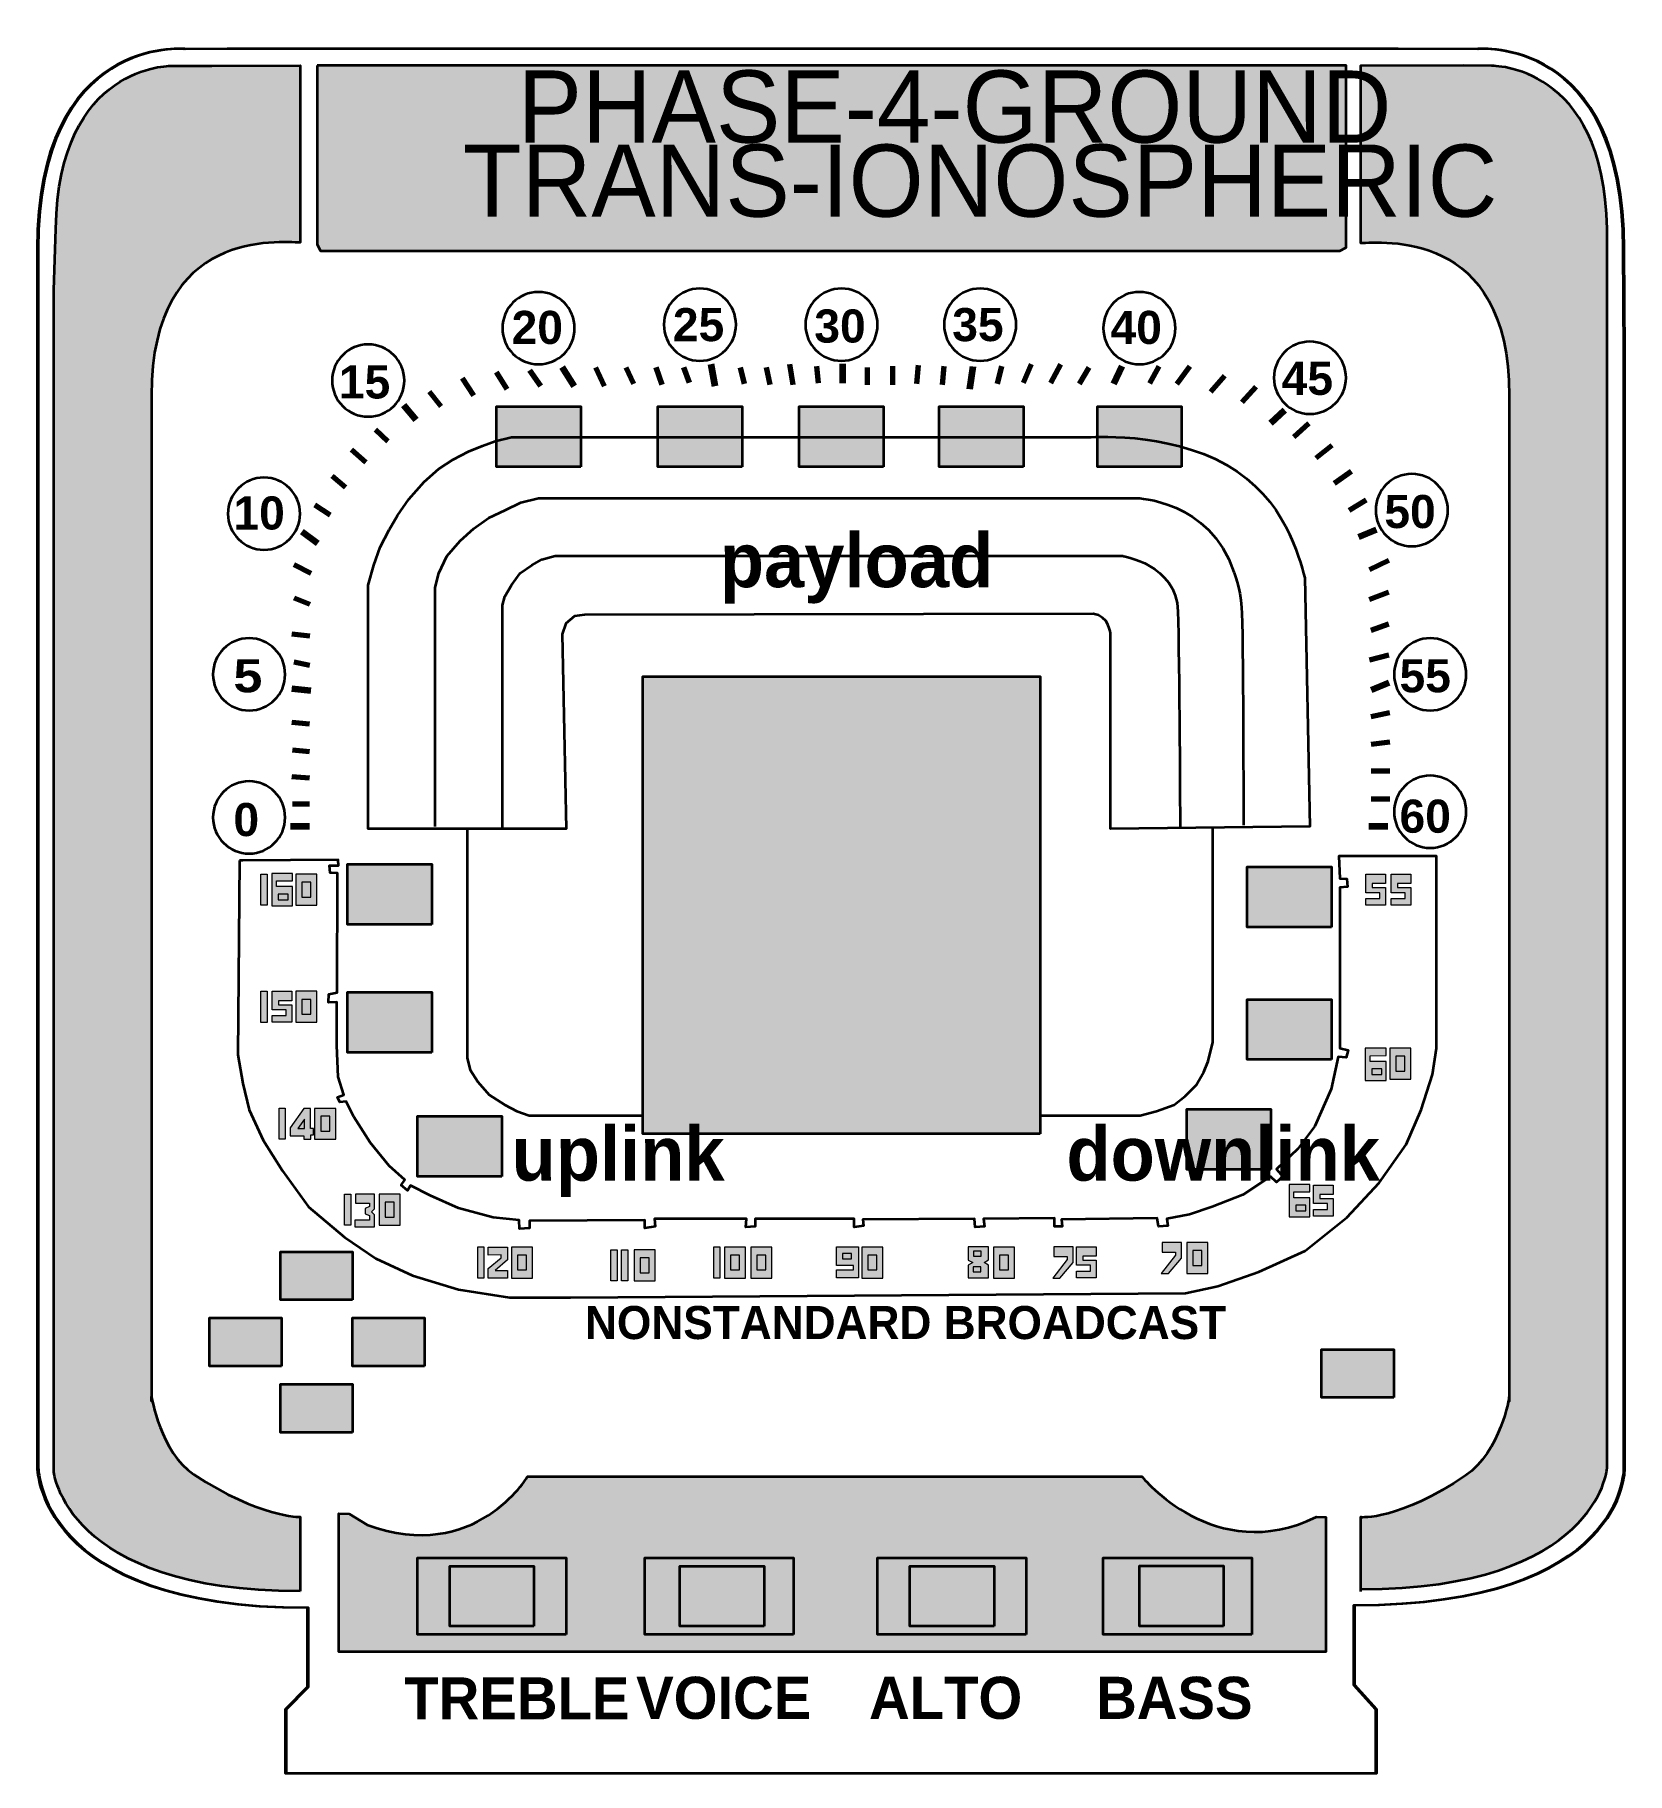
# Model space of a CAD drawing. Header units: inches. Extents: x 4.6 to 17.8, y -20.8 to -6.4.
import ezdxf

# ---------------------------------------------------------------- set-up
doc = ezdxf.new("R2010")
doc.units = ezdxf.units.IN
doc.header["$MEASUREMENT"] = 0
for name, color, linetype in [('Decorations', 7, 'Continuous'), ('Gold Things', 7, 'Continuous'), ('Parts Outlines', 7, 'Continuous'), ('Text', 7, 'Continuous')]:
    doc.layers.add(name, color=color, linetype=linetype)

msp = doc.modelspace()

# ---------------------------------------------------------------- texts
at = {"layer": 'Decorations', "color": 250, "attachment_point": 7}
for s, insert, char_height in [('\\fArial Rounded MT|b1|i0|c0|p34;\\W1;20', (8.519, -8.925), 0.27474), ('\\fArial Rounded MT|b1|i0|c0|p34;\\W1;25', (9.859, -8.902), 0.27474), ('\\fArial Rounded MT|b1|i0|c0|p34;\\W1;30', (11.034, -8.914), 0.27474), ('\\fArial Rounded MT|b1|i0|c0|p34;\\W1;35', (12.18, -8.902), 0.27474), ('\\fArial Rounded MT|b1|i0|c0|p34;\\W1;40', (13.495, -8.925), 0.27474), ('\\fArial Rounded MT|b1|i0|c0|p34;\\W1;45', (14.917, -9.348), 0.27474), ('\\fArial Rounded MT|b1|i0|c0|p34;\\W1;15', (7.084, -9.378), 0.27474), ('\\fArial Rounded MT|b1|i0|c0|p34;\\W1;10', (6.208, -10.466), 0.27474), ('\\fArial Rounded MT|b1|i0|c0|p34;\\W1;50', (15.77, -10.454), 0.27474), ('\\fSinhala MN|b1|i0|c0|p34;\\W1;payload', (10.249, -11.077), 0.44958), ('\\fArial Rounded MT|b1|i0|c0|p34;\\W1.12755;5', (6.208, -11.818), 0.27474), ('\\fArial Rounded MT|b1|i0|c0|p34;\\W1;55   ', (15.896, -11.818), 0.27474), ('\\fArial Rounded MT|b1|i0|c0|p34;\\W1;60', (15.896, -12.984), 0.27474), ('\\fArial Rounded MT|b1|i0|c0|p34;\\W1;0', (6.208, -13.012), 0.27474), ('\\fSinhala MN|b1|i0|c0|p34;\\W1;uplink                 downlink', (8.519, -16.005), 0.44958)]:
    msp.add_mtext(s, dxfattribs=dict(at, insert=insert, char_height=char_height))
at = {"layer": 'Text', "color": 250, "attachment_point": 7}
for s, insert, char_height in [('\\fSinhala MN|b0|i0|c0|p34;\\W1;PHASE-4-GROUND', (8.569, -7.258), 0.59944), ('\\fSinhala MN|b0|i0|c0|p34;\\W1;TRANS-IONOSPHERIC', (8.113, -7.873), 0.59944), ('\\fSinhala MN|b1|i0|c0|p34;\\W1;NONSTANDARD BROADCAST', (9.129, -17.189), 0.27474), ('\\fSinhala MN|b1|i0|c0|p34;\\W1;TREBLE', (7.628, -20.344), 0.34967), ('\\fSinhala MN|b1|i0|c0|p34;\\W1;VOICE', (9.554, -20.344), 0.34967), ('\\fSinhala MN|b1|i0|c0|p34;\\W1;ALTO', (11.489, -20.344), 0.34967), ('\\fSinhala MN|b1|i0|c0|p34;\\W1;BASS', (13.376, -20.344), 0.34967)]:
    msp.add_mtext(s, dxfattribs=dict(at, insert=insert, char_height=char_height))

# ---------------------------------------------------------------- hatches: boundary and pattern name
at = {"layer": 'Decorations'}
h = msp.add_hatch(color=250, dxfattribs=at)
h.dxf.hatch_style = 2
h.paths.add_polyline_path([(6.436, -13.323), (6.487, -13.323), (6.487, -13.582), (6.436, -13.582)])
h = msp.add_hatch(color=250, dxfattribs=at)
h.dxf.hatch_style = 2
h.paths.add_polyline_path([(6.527, -13.319), (6.527, -13.586), (6.699, -13.586), (6.699, -13.428), (6.565, -13.428), (6.565, -13.381), (6.699, -13.379), (6.699, -13.319)])
h = msp.add_hatch(color=250, dxfattribs=at)
h.dxf.hatch_style = 2
h.paths.add_polyline_path([(6.726, -13.324), (6.726, -13.581), (6.9, -13.581), (6.9, -13.324)])
h = msp.add_hatch(color=250, dxfattribs=at)
h.dxf.hatch_style = 2
h.paths.add_polyline_path([(15.617, -13.582), (15.617, -13.526), (15.733, -13.526), (15.733, -13.478), (15.617, -13.478), (15.617, -13.325), (15.769, -13.325), (15.78, -13.325), (15.78, -13.403), (15.668, -13.403), (15.668, -13.436), (15.78, -13.436), (15.78, -13.582)])
h = msp.add_hatch(color=250, dxfattribs=at)
h.dxf.hatch_style = 2
h.paths.add_polyline_path([(15.828, -13.582), (15.828, -13.526), (15.944, -13.526), (15.944, -13.478), (15.828, -13.478), (15.828, -13.325), (15.98, -13.325), (15.991, -13.325), (15.991, -13.403), (15.879, -13.403), (15.879, -13.436), (15.991, -13.436), (15.991, -13.582)])
h = msp.add_hatch(color=250, dxfattribs=at)
h.dxf.hatch_style = 2
h.paths.add_polyline_path([(6.436, -14.296), (6.487, -14.296), (6.487, -14.555), (6.436, -14.555)])
h = msp.add_hatch(color=250, dxfattribs=at)
h.dxf.hatch_style = 2
h.paths.add_polyline_path([(6.531, -14.554), (6.531, -14.498), (6.647, -14.498), (6.647, -14.45), (6.531, -14.45), (6.531, -14.297), (6.683, -14.297), (6.694, -14.297), (6.694, -14.375), (6.582, -14.375), (6.582, -14.409), (6.694, -14.409), (6.694, -14.554)])
h = msp.add_hatch(color=250, dxfattribs=at)
h.dxf.hatch_style = 2
h.paths.add_polyline_path([(6.726, -14.297), (6.726, -14.554), (6.9, -14.554), (6.9, -14.297)])
h = msp.add_hatch(color=250, dxfattribs=at)
h.dxf.hatch_style = 2
h.paths.add_polyline_path([(15.612, -14.77), (15.612, -15.038), (15.784, -15.038), (15.784, -14.88), (15.651, -14.88), (15.651, -14.832), (15.784, -14.831), (15.784, -14.77)])
h = msp.add_hatch(color=250, dxfattribs=at)
h.dxf.hatch_style = 2
h.paths.add_polyline_path([(15.816, -14.77), (15.816, -15.028), (15.991, -15.028), (15.991, -14.77)])
h = msp.add_hatch(color=250, dxfattribs=at)
h.dxf.hatch_style = 2
h.paths.add_polyline_path([(6.587, -15.268), (6.638, -15.268), (6.638, -15.526), (6.587, -15.526)])
h = msp.add_hatch(color=250, dxfattribs=at)
h.dxf.hatch_style = 2
h.paths.add_polyline_path([(6.794, -15.269), (6.679, -15.432), (6.679, -15.496), (6.794, -15.496), (6.794, -15.526), (6.851, -15.526), (6.851, -15.488), (6.873, -15.488), (6.873, -15.435), (6.848, -15.435), (6.848, -15.269)])
h = msp.add_hatch(color=250, dxfattribs=at)
h.dxf.hatch_style = 2
h.paths.add_polyline_path([(6.883, -15.269), (6.883, -15.526), (7.058, -15.526), (7.058, -15.269)])
h = msp.add_hatch(color=250, dxfattribs=at)
h.dxf.hatch_style = 2
h.paths.add_polyline_path([(7.132, -15.981), (7.183, -15.981), (7.183, -16.24), (7.132, -16.24)])
h = msp.add_hatch(color=250, dxfattribs=at)
h.dxf.hatch_style = 2
h.paths.add_polyline_path([(7.38, -15.982), (7.223, -15.982), (7.223, -16.056), (7.338, -16.056), (7.338, -16.084), (7.302, -16.1), (7.302, -16.146), (7.338, -16.159), (7.338, -16.197), (7.217, -16.197), (7.217, -16.254), (7.38, -16.254), (7.38, -16.153), (7.355, -16.128), (7.379, -16.104)])
h = msp.add_hatch(color=250, dxfattribs=at)
h.dxf.hatch_style = 2
h.paths.add_polyline_path([(7.419, -15.982), (7.419, -16.24), (7.594, -16.24), (7.594, -15.982)])
h = msp.add_hatch(color=250, dxfattribs=at)
h.dxf.hatch_style = 2
h.paths.add_polyline_path([(14.98, -15.901), (14.98, -16.169), (15.152, -16.169), (15.152, -16.011), (15.018, -16.011), (15.018, -15.963), (15.152, -15.962), (15.152, -15.901)])
h = msp.add_hatch(color=250, dxfattribs=at)
h.dxf.hatch_style = 2
h.paths.add_polyline_path([(15.181, -16.164), (15.181, -16.108), (15.297, -16.108), (15.297, -16.059), (15.181, -16.059), (15.181, -15.907), (15.333, -15.907), (15.344, -15.907), (15.344, -15.985), (15.233, -15.985), (15.233, -16.018), (15.344, -16.018), (15.344, -16.164)])
h = msp.add_hatch(color=250, dxfattribs=at)
h.dxf.hatch_style = 2
h.paths.add_polyline_path([(8.238, -16.42), (8.289, -16.42), (8.289, -16.679), (8.238, -16.679)])
h = msp.add_hatch(color=250, dxfattribs=at)
h.dxf.hatch_style = 2
h.paths.add_polyline_path([(8.324, -16.421), (8.486, -16.421), (8.486, -16.527), (8.383, -16.615), (8.486, -16.615), (8.486, -16.678), (8.324, -16.678), (8.324, -16.6), (8.433, -16.511), (8.433, -16.486), (8.324, -16.487)])
h = msp.add_hatch(color=250, dxfattribs=at)
h.dxf.hatch_style = 2
h.paths.add_polyline_path([(8.519, -16.421), (8.519, -16.678), (8.694, -16.678), (8.694, -16.421)])
h = msp.add_hatch(color=250, dxfattribs=at)
h.dxf.hatch_style = 2
h.paths.add_polyline_path([(9.344, -16.444), (9.396, -16.444), (9.396, -16.702), (9.344, -16.702)])
h = msp.add_hatch(color=250, dxfattribs=at)
h.dxf.hatch_style = 2
h.paths.add_polyline_path([(9.432, -16.444), (9.484, -16.444), (9.484, -16.702), (9.432, -16.702)])
h = msp.add_hatch(color=250, dxfattribs=at)
h.dxf.hatch_style = 2
h.paths.add_polyline_path([(9.538, -16.444), (9.538, -16.702), (9.712, -16.702), (9.712, -16.444)])
h = msp.add_hatch(color=250, dxfattribs=at)
h.dxf.hatch_style = 2
h.paths.add_polyline_path([(10.198, -16.42), (10.249, -16.42), (10.249, -16.679), (10.198, -16.679)])
h = msp.add_hatch(color=250, dxfattribs=at)
h.dxf.hatch_style = 2
h.paths.add_polyline_path([(10.288, -16.421), (10.288, -16.678), (10.463, -16.678), (10.463, -16.421)])
h = msp.add_hatch(color=250, dxfattribs=at)
h.dxf.hatch_style = 2
h.paths.add_polyline_path([(10.506, -16.421), (10.506, -16.678), (10.681, -16.678), (10.681, -16.421)])
h = msp.add_hatch(color=250, dxfattribs=at)
h.dxf.hatch_style = 2
h.paths.add_polyline_path([(11.218, -16.419), (11.401, -16.419), (11.401, -16.677), (11.218, -16.677), (11.218, -16.609), (11.359, -16.609), (11.359, -16.575), (11.218, -16.575)])
h = msp.add_hatch(color=250, dxfattribs=at)
h.dxf.hatch_style = 2
h.paths.add_polyline_path([(11.429, -16.421), (11.429, -16.678), (11.604, -16.678), (11.604, -16.421)])
h = msp.add_hatch(color=250, dxfattribs=at)
h.dxf.hatch_style = 2
h.paths.add_polyline_path([(12.311, -16.419), (12.311, -16.53), (12.351, -16.548), (12.311, -16.572), (12.311, -16.677), (12.482, -16.677), (12.482, -16.57), (12.444, -16.548), (12.482, -16.527), (12.48, -16.419)])
h = msp.add_hatch(color=250, dxfattribs=at)
h.dxf.hatch_style = 2
h.paths.add_polyline_path([(12.523, -16.421), (12.523, -16.678), (12.698, -16.678), (12.698, -16.421)])
h = msp.add_hatch(color=250, dxfattribs=at)
h.dxf.hatch_style = 2
h.paths.add_polyline_path([(13.023, -16.419), (13.023, -16.5), (13.134, -16.5), (13.134, -16.524), (13.015, -16.678), (13.075, -16.678), (13.184, -16.549), (13.184, -16.419)])
h = msp.add_hatch(color=250, dxfattribs=at)
h.dxf.hatch_style = 2
h.paths.add_polyline_path([(13.213, -16.677), (13.213, -16.621), (13.329, -16.621), (13.329, -16.572), (13.213, -16.572), (13.213, -16.419), (13.365, -16.419), (13.376, -16.419), (13.376, -16.497), (13.264, -16.497), (13.264, -16.531), (13.376, -16.531), (13.376, -16.677)])
h = msp.add_hatch(color=250, dxfattribs=at)
h.dxf.hatch_style = 2
h.paths.add_polyline_path([(13.924, -16.383), (13.924, -16.464), (14.035, -16.464), (14.035, -16.487), (13.916, -16.641), (13.976, -16.641), (14.085, -16.512), (14.085, -16.383)])
h = msp.add_hatch(color=250, dxfattribs=at)
h.dxf.hatch_style = 2
h.paths.add_polyline_path([(14.128, -16.383), (14.128, -16.64), (14.303, -16.64), (14.303, -16.383)])
at = {"layer": 'Gold Things'}
h = msp.add_hatch(color=2, dxfattribs=at)
h.dxf.hatch_style = 2
edge = h.paths.add_edge_path()
edge.add_spline(control_points=[(6.762, -19.279), (6.762, -19.279), (6.762, -18.662), (6.762, -18.662), (6.762, -18.662), (6.423, -18.668), (5.879, -18.309), (5.603, -18.127), (5.527, -17.662), (5.527, -17.662), (5.527, -17.662), (5.527, -17.7), (5.527, -17.7), (5.527, -17.7), (5.527, -17.7), (5.527, -9.348), (5.527, -7.949), (6.599, -8.079), (6.762, -8.079), (6.762, -8.079), (6.762, -6.609), (6.762, -6.609), (6.762, -6.609), (6.028, -6.612), (6.028, -6.612), (6.028, -6.612), (5.692, -6.612), (5.692, -6.612), (5.692, -6.612), (4.754, -6.593), (4.733, -7.964), (4.733, -7.964), (4.715, -8.475), (4.715, -8.475), (4.715, -8.475), (4.715, -18.089), (4.715, -18.089), (4.715, -18.089), (4.715, -18.28), (4.715, -18.28), (4.715, -18.28), (4.802, -19.279), (6.762, -19.279)], knot_values=[0, 0, 0, 0, 0.035278, 0.035278, 0.035278, 0.070556, 0.070556, 0.070556, 0.105833, 0.105833, 0.105833, 0.141111, 0.141111, 0.141111, 0.176389, 0.176389, 0.176389, 0.211667, 0.211667, 0.211667, 0.246944, 0.246944, 0.246944, 0.282222, 0.282222, 0.282222, 0.3175, 0.3175, 0.3175, 0.352778, 0.352778, 0.352778, 0.388056, 0.388056, 0.388056, 0.423333, 0.423333, 0.423333, 0.458611, 0.458611, 0.458611, 0.493889, 0.493889, 0.493889, 0.493889], degree=3, periodic=0)
edge.add_line((6.762, -19.279), (6.762, -19.279))
h = msp.add_hatch(color=2, dxfattribs=at)
h.dxf.hatch_style = 2
h.paths.add_polyline_path([(6.903, -6.609), (6.903, -8.096), (6.932, -8.149), (6.967, -8.149), (15.399, -8.149), (15.452, -8.12), (15.452, -8.049), (15.452, -6.609)])
h = msp.add_hatch(color=2, dxfattribs=at)
h.dxf.hatch_style = 2
edge = h.paths.add_edge_path()
edge.add_spline(control_points=[(15.573, -19.262), (17.533, -19.262), (17.62, -18.263), (17.62, -18.263), (17.62, -18.263), (17.62, -18.133), (17.62, -18.133), (17.62, -18.133), (17.62, -8.85), (17.62, -8.85), (17.62, -8.85), (17.62, -7.964), (17.62, -7.964), (17.599, -6.593), (16.66, -6.612), (16.66, -6.612), (16.66, -6.612), (16.431, -6.609), (16.431, -6.609), (16.431, -6.609), (15.573, -6.612), (15.573, -6.612), (15.573, -6.612), (15.573, -8.082), (15.573, -8.082), (15.736, -8.082), (16.808, -7.952), (16.808, -9.351), (16.808, -17.703), (16.808, -17.703), (16.808, -17.703), (16.808, -17.703), (16.808, -17.665), (16.808, -17.665), (16.808, -17.665), (16.736, -18.12), (16.445, -18.318), (15.894, -18.694), (15.573, -18.665), (15.573, -18.665), (15.573, -18.665), (15.573, -19.282), (15.573, -19.282)], knot_values=[0, 0, 0, 0, 0.035278, 0.035278, 0.035278, 0.070556, 0.070556, 0.070556, 0.105833, 0.105833, 0.105833, 0.141111, 0.141111, 0.141111, 0.176389, 0.176389, 0.176389, 0.211667, 0.211667, 0.211667, 0.246944, 0.246944, 0.246944, 0.282222, 0.282222, 0.282222, 0.3175, 0.3175, 0.3175, 0.352778, 0.352778, 0.352778, 0.388056, 0.388056, 0.388056, 0.423333, 0.423333, 0.423333, 0.458611, 0.458611, 0.458611, 0.493889, 0.493889, 0.493889, 0.493889], degree=3, periodic=0)
edge.add_line((15.573, -19.282), (15.573, -19.262))
h = msp.add_hatch(color=2, dxfattribs=at)
edge = h.paths.add_edge_path()
edge.add_spline(control_points=[(7.17, -18.635), (7.17, -18.635), (7.084, -18.633), (7.084, -18.633), (7.084, -18.633), (7.084, -18.828), (7.084, -18.828), (7.084, -18.828), (7.084, -19.782), (7.084, -19.782), (7.084, -19.782), (15.284, -19.782), (15.284, -19.782), (15.284, -19.782), (15.284, -19.041), (15.284, -19.041), (15.284, -19.041), (15.284, -18.865), (15.284, -18.865), (15.284, -18.865), (15.284, -18.664), (15.284, -18.664), (15.284, -18.664), (15.205, -18.662), (15.205, -18.662), (14.358, -19.076), (13.756, -18.327), (13.756, -18.327), (13.756, -18.327), (8.652, -18.327), (8.652, -18.327), (8.652, -18.327), (8.22, -19.056), (7.32, -18.727), (7.32, -18.727), (7.17, -18.635), (7.17, -18.635)], knot_values=[0, 0, 0, 0, 1, 1, 1, 2, 2, 2, 3, 3, 3, 4, 4, 4, 5, 5, 5, 6, 6, 6, 7, 7, 7, 8, 8, 8, 9, 9, 9, 10, 10, 10, 11, 11, 11, 12, 12, 12, 12], degree=3, periodic=1)
at = {"layer": 'Parts Outlines'}
h = msp.add_hatch(color=1, dxfattribs=at)
h.dxf.hatch_style = 2
h.paths.add_polyline_path([(9.094, -9.942), (8.394, -9.942), (8.394, -9.442), (9.094, -9.442)])
h = msp.add_hatch(color=1, dxfattribs=at)
h.dxf.hatch_style = 2
h.paths.add_polyline_path([(10.434, -9.942), (9.734, -9.942), (9.734, -9.442), (10.434, -9.442)])
h = msp.add_hatch(color=1, dxfattribs=at)
h.dxf.hatch_style = 2
h.paths.add_polyline_path([(11.609, -9.942), (10.909, -9.942), (10.909, -9.442), (11.609, -9.442)])
h = msp.add_hatch(color=1, dxfattribs=at)
h.dxf.hatch_style = 2
h.paths.add_polyline_path([(12.772, -9.942), (12.072, -9.942), (12.072, -9.442), (12.772, -9.442)])
h = msp.add_hatch(color=1, dxfattribs=at)
h.dxf.hatch_style = 2
h.paths.add_polyline_path([(14.086, -9.942), (13.386, -9.942), (13.386, -9.442), (14.086, -9.442)])
h = msp.add_hatch(color=253, dxfattribs=at)
h.dxf.hatch_style = 2
h.paths.add_polyline_path([(12.91, -15.482), (9.61, -15.482), (9.61, -11.682), (12.91, -11.682)])
h = msp.add_hatch(color=1, dxfattribs=at)
h.dxf.hatch_style = 2
h.paths.add_polyline_path([(7.857, -13.741), (7.157, -13.741), (7.157, -13.241), (7.857, -13.241)])
h = msp.add_hatch(color=1, dxfattribs=at)
h.dxf.hatch_style = 2
h.paths.add_polyline_path([(15.33, -13.764), (14.63, -13.764), (14.63, -13.264), (15.33, -13.264)])
h = msp.add_hatch(color=1, dxfattribs=at)
h.dxf.hatch_style = 2
h.paths.add_polyline_path([(7.857, -14.804), (7.157, -14.804), (7.157, -14.304), (7.857, -14.304)])
h = msp.add_hatch(color=1, dxfattribs=at)
h.dxf.hatch_style = 2
h.paths.add_polyline_path([(15.33, -14.864), (14.63, -14.864), (14.63, -14.364), (15.33, -14.364)])
h = msp.add_hatch(color=1, dxfattribs=at)
h.dxf.hatch_style = 2
h.paths.add_polyline_path([(14.828, -15.776), (14.128, -15.776), (14.128, -15.276), (14.828, -15.276)])
h = msp.add_hatch(color=1, dxfattribs=at)
h.dxf.hatch_style = 2
h.paths.add_polyline_path([(8.438, -15.835), (7.738, -15.835), (7.738, -15.335), (8.438, -15.335)])
h = msp.add_hatch(color=150, dxfattribs=at)
h.dxf.hatch_style = 2
h.paths.add_polyline_path([(7.198, -16.86), (6.598, -16.86), (6.598, -16.46), (7.198, -16.46)])
h = msp.add_hatch(color=150, dxfattribs=at)
h.dxf.hatch_style = 2
h.paths.add_polyline_path([(6.608, -17.41), (6.008, -17.41), (6.008, -17.01), (6.608, -17.01)])
h = msp.add_hatch(color=150, dxfattribs=at)
h.dxf.hatch_style = 2
h.paths.add_polyline_path([(7.796, -17.41), (7.196, -17.41), (7.196, -17.01), (7.796, -17.01)])
h = msp.add_hatch(color=150, dxfattribs=at)
h.dxf.hatch_style = 2
h.paths.add_polyline_path([(15.849, -17.671), (15.249, -17.671), (15.249, -17.271), (15.849, -17.271)])
h = msp.add_hatch(color=150, dxfattribs=at)
h.dxf.hatch_style = 2
h.paths.add_polyline_path([(7.198, -17.96), (6.598, -17.96), (6.598, -17.56), (7.198, -17.56)])
h = msp.add_hatch(color=1, dxfattribs=at)
h.dxf.hatch_style = 2
h.paths.add_polyline_path([(8.705, -19.57), (8.005, -19.57), (8.005, -19.07), (8.705, -19.07)])
h = msp.add_hatch(color=1, dxfattribs=at)
h.dxf.hatch_style = 2
h.paths.add_polyline_path([(10.618, -19.57), (9.918, -19.57), (9.918, -19.07), (10.618, -19.07)])
h = msp.add_hatch(color=1, dxfattribs=at)
h.dxf.hatch_style = 2
h.paths.add_polyline_path([(12.527, -19.57), (11.827, -19.57), (11.827, -19.07), (12.527, -19.07)])
h = msp.add_hatch(color=1, dxfattribs=at)
h.dxf.hatch_style = 2
h.paths.add_polyline_path([(14.435, -19.568), (13.735, -19.568), (13.735, -19.068), (14.435, -19.068)])

# ---------------------------------------------------------------- linework, layer by layer
at = {"layer": 'Decorations', "color": 250, "lineweight": 106}
for points in [[(10.174, -9.088), (10.207, -9.271)], [(11.269, -9.087), (11.269, -9.246)], [(8.938, -9.113), (9.04, -9.272)], [(12.325, -9.296), (12.353, -9.108)], [(13.59, -9.106), (13.52, -9.253)], [(7.621, -9.429), (7.723, -9.551)], [(14.941, -9.472), (14.823, -9.579)], [(6.777, -10.48), (6.907, -10.575)], [(15.702, -10.465), (15.555, -10.525)], [(6.852, -11.802), (6.693, -11.786)], [(15.808, -11.735), (15.661, -11.795)], [(6.84, -12.929), (6.681, -12.929)], [(15.8, -12.929), (15.641, -12.929)]]:
    msp.add_lwpolyline(points, dxfattribs=at)
at = {"layer": 'Decorations', "color": 250, "lineweight": 70}
for points in [[(10.859, -9.261), (10.832, -9.09)], [(12.772, -9.245), (12.838, -9.09)], [(12.998, -9.245), (13.081, -9.088)], [(8.206, -9.348), (8.112, -9.206)], [(8.482, -9.296), (8.394, -9.155)], [(8.762, -9.271), (8.672, -9.141)], [(9.291, -9.271), (9.219, -9.116)], [(9.534, -9.253), (9.472, -9.116)], [(9.77, -9.261), (9.721, -9.116)], [(9.997, -9.245), (9.951, -9.116)], [(10.453, -9.253), (10.42, -9.116)], [(10.667, -9.261), (10.638, -9.116)], [(11.068, -9.246), (11.055, -9.106)], [(11.476, -9.261), (11.476, -9.116)], [(11.686, -9.261), (11.686, -9.106)], [(11.885, -9.253), (11.899, -9.098)], [(12.098, -9.261), (12.112, -9.106)], [(12.556, -9.253), (12.592, -9.106)], [(13.238, -9.253), (13.317, -9.116)], [(13.823, -9.246), (13.899, -9.106)], [(14.045, -9.253), (14.153, -9.106)], [(14.329, -9.32), (14.444, -9.185)], [(7.935, -9.442), (7.838, -9.32)], [(14.59, -9.404), (14.706, -9.278)], [(7.492, -9.732), (7.388, -9.635)], [(15.017, -9.692), (15.143, -9.579)], [(7.309, -9.906), (7.188, -9.801)], [(15.203, -9.867), (15.337, -9.763)], [(7.139, -10.114), (7.028, -10.019)], [(15.357, -10.078), (15.496, -9.977)], [(15.478, -10.301), (15.619, -10.215)], [(7.011, -10.343), (6.884, -10.259)], [(6.853, -10.828), (6.712, -10.755)], [(15.646, -10.793), (15.808, -10.716)], [(6.842, -11.086), (6.712, -11.031)], [(15.646, -11.044), (15.808, -10.982)], [(15.661, -11.298), (15.808, -11.245)], [(6.842, -11.348), (6.693, -11.331)], [(15.646, -11.545), (15.808, -11.503)], [(6.842, -11.591), (6.712, -11.565)], [(6.84, -12.08), (6.693, -12.065)], [(15.661, -12.016), (15.816, -11.983)], [(15.661, -12.246), (15.816, -12.224)], [(6.84, -12.308), (6.699, -12.294)], [(6.84, -12.526), (6.693, -12.517)], [(15.661, -12.466), (15.816, -12.466)], [(15.661, -12.7), (15.816, -12.7)], [(6.84, -12.744), (6.699, -12.744)]]:
    msp.add_lwpolyline(points, dxfattribs=at)
at = {"layer": 'Decorations', "color": 250, "lineweight": 35}
for points in [[(8.149, -12.947), (8.149, -14.852), (8.176, -14.949), (8.238, -15.05), (8.334, -15.156), (8.462, -15.24), (8.564, -15.293), (8.665, -15.328), (8.802, -15.328), (9.61, -15.328)], [(12.91, -15.328), (13.741, -15.328), (13.877, -15.293), (14.023, -15.24), (14.116, -15.169), (14.208, -15.077), (14.27, -14.967), (14.305, -14.878), (14.345, -14.72), (14.345, -12.929)], [(6.259, -13.212), (6.244, -14.825), (6.285, -15.064), (6.338, -15.281), (6.456, -15.534), (6.615, -15.787), (6.832, -16.087), (7.132, -16.34), (7.391, -16.516), (7.696, -16.657), (8.078, -16.773), (8.502, -16.839), (9.008, -16.839), (14.117, -16.804), (14.387, -16.745), (14.728, -16.628), (15.111, -16.451), (15.458, -16.175), (15.728, -15.887), (15.951, -15.569), (16.075, -15.281), (16.169, -14.987), (16.204, -14.77), (16.204, -13.176), (15.393, -13.176), (15.399, -13.359), (15.458, -13.364), (15.463, -13.429), (15.399, -13.435), (15.399, -14.77), (15.469, -14.787), (15.452, -14.846), (15.387, -14.84), (15.328, -15.111), (15.193, -15.416), (15.052, -15.605), (14.875, -15.775), (14.928, -15.834), (14.875, -15.881), (14.823, -15.834), (14.593, -15.987), (14.34, -16.087), (14.152, -16.151), (13.964, -16.187), (13.97, -16.245), (13.894, -16.251), (13.882, -16.181), (13.088, -16.192), (13.094, -16.251), (13.029, -16.251), (13.029, -16.181), (12.441, -16.187), (12.447, -16.251), (12.371, -16.257), (12.365, -16.187), (11.436, -16.192), (11.442, -16.245), (11.365, -16.257), (11.365, -16.187), (10.542, -16.187), (10.542, -16.251), (10.466, -16.257), (10.472, -16.187), (9.707, -16.187), (9.713, -16.251), (9.625, -16.263), (9.625, -16.198), (8.667, -16.204), (8.667, -16.263), (8.584, -16.269), (8.581, -16.198), (8.367, -16.175), (8.079, -16.098), (7.843, -15.993), (7.678, -15.911), (7.655, -15.951), (7.602, -15.907), (7.632, -15.863), (7.502, -15.746), (7.344, -15.552), (7.208, -15.34), (7.144, -15.211), (7.091, -15.217), (7.073, -15.175), (7.126, -15.158), (7.079, -15.008), (7.067, -14.746), (7.067, -14.387), (6.997, -14.39), (7.002, -14.32), (7.07, -14.308), (7.073, -13.317), (7.011, -13.314), (7.006, -13.253), (7.082, -13.253), (7.079, -13.206), (6.285, -13.212), (6.259, -13.212)]]:
    msp.add_lwpolyline(points, dxfattribs=at)
at = {"layer": 'Decorations', "lineweight": 0}
for points in [[(6.436, -13.323), (6.487, -13.323), (6.487, -13.582), (6.436, -13.582), (6.436, -13.323)], [(6.527, -13.319), (6.527, -13.586), (6.699, -13.586), (6.699, -13.428), (6.565, -13.428), (6.565, -13.381), (6.699, -13.379), (6.699, -13.319), (6.527, -13.319)], [(6.726, -13.324), (6.726, -13.581), (6.9, -13.581), (6.9, -13.324), (6.726, -13.324)], [(6.776, -13.391), (6.776, -13.514), (6.85, -13.514), (6.85, -13.391), (6.776, -13.391)], [(15.617, -13.582), (15.617, -13.526), (15.733, -13.526), (15.733, -13.478), (15.617, -13.478), (15.617, -13.325), (15.769, -13.325), (15.78, -13.325), (15.78, -13.403), (15.668, -13.403), (15.668, -13.436), (15.78, -13.436), (15.78, -13.582), (15.617, -13.582)], [(15.828, -13.582), (15.828, -13.526), (15.944, -13.526), (15.944, -13.478), (15.828, -13.478), (15.828, -13.325), (15.98, -13.325), (15.991, -13.325), (15.991, -13.403), (15.879, -13.403), (15.879, -13.436), (15.991, -13.436), (15.991, -13.582), (15.828, -13.582)], [(6.58, -13.491), (6.58, -13.538), (6.664, -13.538), (6.664, -13.491), (6.58, -13.491)], [(6.436, -14.296), (6.487, -14.296), (6.487, -14.555), (6.436, -14.555), (6.436, -14.296)], [(6.531, -14.554), (6.531, -14.498), (6.647, -14.498), (6.647, -14.45), (6.531, -14.45), (6.531, -14.297), (6.683, -14.297), (6.694, -14.297), (6.694, -14.375), (6.582, -14.375), (6.582, -14.409), (6.694, -14.409), (6.694, -14.554), (6.531, -14.554)], [(6.726, -14.297), (6.726, -14.554), (6.9, -14.554), (6.9, -14.297), (6.726, -14.297)], [(6.776, -14.364), (6.776, -14.487), (6.85, -14.487), (6.85, -14.364), (6.776, -14.364)], [(15.612, -14.77), (15.612, -15.038), (15.784, -15.038), (15.784, -14.88), (15.651, -14.88), (15.651, -14.832), (15.784, -14.831), (15.784, -14.77), (15.612, -14.77)], [(15.816, -14.77), (15.816, -15.028), (15.991, -15.028), (15.991, -14.77), (15.816, -14.77)], [(15.866, -14.837), (15.866, -14.961), (15.941, -14.961), (15.941, -14.837), (15.866, -14.837)], [(15.666, -14.942), (15.666, -14.989), (15.75, -14.989), (15.75, -14.942), (15.666, -14.942)], [(6.587, -15.268), (6.638, -15.268), (6.638, -15.526), (6.587, -15.526), (6.587, -15.268)], [(6.794, -15.269), (6.679, -15.432), (6.679, -15.496), (6.794, -15.496), (6.794, -15.526), (6.851, -15.526), (6.851, -15.488), (6.873, -15.488), (6.873, -15.435), (6.848, -15.435), (6.848, -15.269), (6.794, -15.269)], [(6.883, -15.269), (6.883, -15.526), (7.058, -15.526), (7.058, -15.269), (6.883, -15.269)], [(6.799, -15.36), (6.743, -15.435), (6.799, -15.435), (6.799, -15.36)], [(6.934, -15.335), (6.934, -15.459), (7.008, -15.459), (7.008, -15.335), (6.934, -15.335)], [(7.132, -15.981), (7.183, -15.981), (7.183, -16.24), (7.132, -16.24), (7.132, -15.981)], [(7.38, -15.982), (7.223, -15.982), (7.223, -16.056), (7.338, -16.056), (7.338, -16.084), (7.302, -16.1), (7.302, -16.146), (7.338, -16.159), (7.338, -16.197), (7.217, -16.197), (7.217, -16.254), (7.38, -16.254), (7.38, -16.153), (7.355, -16.128), (7.379, -16.104), (7.38, -15.982)], [(7.419, -15.982), (7.419, -16.24), (7.594, -16.24), (7.594, -15.982), (7.419, -15.982)], [(14.98, -15.901), (14.98, -16.169), (15.152, -16.169), (15.152, -16.011), (15.018, -16.011), (15.018, -15.963), (15.152, -15.962), (15.152, -15.901), (14.98, -15.901)], [(15.181, -16.164), (15.181, -16.108), (15.297, -16.108), (15.297, -16.059), (15.181, -16.059), (15.181, -15.907), (15.333, -15.907), (15.344, -15.907), (15.344, -15.985), (15.233, -15.985), (15.233, -16.018), (15.344, -16.018), (15.344, -16.164), (15.181, -16.164)], [(7.47, -16.049), (7.47, -16.173), (7.544, -16.173), (7.544, -16.049), (7.47, -16.049)], [(15.034, -16.073), (15.034, -16.12), (15.117, -16.12), (15.117, -16.073), (15.034, -16.073)], [(8.238, -16.42), (8.289, -16.42), (8.289, -16.679), (8.238, -16.679), (8.238, -16.42)], [(8.324, -16.421), (8.486, -16.421), (8.486, -16.527), (8.383, -16.615), (8.486, -16.615), (8.486, -16.678), (8.324, -16.678), (8.324, -16.6), (8.433, -16.511), (8.433, -16.486), (8.324, -16.487), (8.324, -16.421)], [(8.519, -16.421), (8.519, -16.678), (8.694, -16.678), (8.694, -16.421), (8.519, -16.421)], [(9.344, -16.444), (9.396, -16.444), (9.396, -16.702), (9.344, -16.702), (9.344, -16.444)], [(9.432, -16.444), (9.484, -16.444), (9.484, -16.702), (9.432, -16.702), (9.432, -16.444)], [(9.538, -16.444), (9.538, -16.702), (9.712, -16.702), (9.712, -16.444), (9.538, -16.444)], [(10.198, -16.42), (10.249, -16.42), (10.249, -16.679), (10.198, -16.679), (10.198, -16.42)], [(10.288, -16.421), (10.288, -16.678), (10.463, -16.678), (10.463, -16.421), (10.288, -16.421)], [(10.506, -16.421), (10.506, -16.678), (10.681, -16.678), (10.681, -16.421), (10.506, -16.421)], [(11.218, -16.419), (11.401, -16.419), (11.401, -16.677), (11.218, -16.677), (11.218, -16.609), (11.359, -16.609), (11.359, -16.575), (11.218, -16.575), (11.218, -16.419)], [(11.429, -16.421), (11.429, -16.678), (11.604, -16.678), (11.604, -16.421), (11.429, -16.421)], [(12.311, -16.419), (12.311, -16.53), (12.351, -16.548), (12.311, -16.572), (12.311, -16.677), (12.482, -16.677), (12.482, -16.57), (12.444, -16.548), (12.482, -16.527), (12.48, -16.419), (12.311, -16.419)], [(12.356, -16.454), (12.356, -16.497), (12.421, -16.497), (12.421, -16.454), (12.356, -16.454)], [(12.523, -16.421), (12.523, -16.678), (12.698, -16.678), (12.698, -16.421), (12.523, -16.421)], [(13.023, -16.419), (13.023, -16.5), (13.134, -16.5), (13.134, -16.524), (13.015, -16.678), (13.075, -16.678), (13.184, -16.549), (13.184, -16.419), (13.023, -16.419)], [(13.213, -16.677), (13.213, -16.621), (13.329, -16.621), (13.329, -16.572), (13.213, -16.572), (13.213, -16.419), (13.365, -16.419), (13.376, -16.419), (13.376, -16.497), (13.264, -16.497), (13.264, -16.531), (13.376, -16.531), (13.376, -16.677), (13.213, -16.677)], [(13.924, -16.383), (13.924, -16.464), (14.035, -16.464), (14.035, -16.487), (13.916, -16.641), (13.976, -16.641), (14.085, -16.512), (14.085, -16.383), (13.924, -16.383)], [(14.128, -16.383), (14.128, -16.64), (14.303, -16.64), (14.303, -16.383), (14.128, -16.383)], [(14.178, -16.45), (14.178, -16.573), (14.253, -16.573), (14.253, -16.45), (14.178, -16.45)], [(8.569, -16.488), (8.569, -16.611), (8.643, -16.611), (8.643, -16.488), (8.569, -16.488)], [(9.588, -16.511), (9.588, -16.635), (9.662, -16.635), (9.662, -16.511), (9.588, -16.511)], [(10.339, -16.488), (10.339, -16.611), (10.413, -16.611), (10.413, -16.488), (10.339, -16.488)], [(10.557, -16.488), (10.557, -16.611), (10.631, -16.611), (10.631, -16.488), (10.557, -16.488)], [(11.267, -16.475), (11.267, -16.519), (11.342, -16.519), (11.342, -16.475), (11.267, -16.475)], [(11.48, -16.488), (11.48, -16.611), (11.554, -16.611), (11.554, -16.488), (11.48, -16.488)], [(12.353, -16.585), (12.353, -16.628), (12.418, -16.628), (12.418, -16.585), (12.353, -16.585)], [(12.573, -16.488), (12.573, -16.611), (12.648, -16.611), (12.648, -16.488), (12.573, -16.488)]]:
    msp.add_lwpolyline(points, dxfattribs=at)
at = {"layer": 'Decorations', "color": 250, "lineweight": 35}
for points, knots in [([(17.76, -8.996), (17.76, -8.996), (17.76, -18.174), (17.76, -18.174), (17.76, -18.174), (17.76, -18.263), (17.76, -18.263), (17.76, -18.263), (17.779, -19.394), (15.516, -19.394), (15.516, -19.394), (15.516, -19.465), (15.516, -19.465), (15.516, -19.465), (15.516, -20.06), (15.516, -20.06), (15.516, -20.06), (15.698, -20.261), (15.698, -20.261), (15.698, -20.261), (15.698, -20.708), (15.698, -20.708), (15.698, -20.708), (15.698, -20.79), (15.698, -20.79), (15.698, -20.79), (6.638, -20.79), (6.638, -20.79), (6.638, -20.79), (6.638, -20.261), (6.638, -20.261), (6.638, -20.261), (6.82, -20.077), (6.82, -20.077), (6.82, -20.077), (6.82, -19.415), (6.82, -19.415), (4.557, -19.415), (4.577, -18.239), (4.577, -18.239), (4.577, -18.239), (4.577, -17.486), (4.577, -17.486), (4.577, -17.486), (4.577, -8.978), (4.577, -8.978), (4.577, -8.978), (4.577, -8.132), (4.577, -8.132), (4.577, -6.354), (5.797, -6.472), (5.797, -6.472), (5.797, -6.472), (6.156, -6.47), (6.156, -6.47), (6.156, -6.47), (15.875, -6.47), (15.875, -6.47), (15.875, -6.47), (16.543, -6.472), (16.543, -6.472), (16.543, -6.472), (17.754, -6.358), (17.754, -8.132), (17.754, -8.132), (17.76, -8.996), (17.76, -8.996)], [0, 0, 0, 0, 1, 1, 1, 2, 2, 2, 3, 3, 3, 4, 4, 4, 5, 5, 5, 6, 6, 6, 7, 7, 7, 8, 8, 8, 9, 9, 9, 10, 10, 10, 11, 11, 11, 12, 12, 12, 13, 13, 13, 14, 14, 14, 15, 15, 15, 16, 16, 16, 17, 17, 17, 18, 18, 18, 19, 19, 19, 20, 20, 20, 21, 21, 21, 22, 22, 22, 22]), ([(13.35, -11.163), (13.485, -11.175), (13.495, -11.332), (13.495, -11.332), (13.495, -11.332), (13.495, -12.947), (13.495, -12.947), (13.495, -12.947), (15.152, -12.929), (15.152, -12.929), (15.152, -12.929), (15.11, -10.864), (15.11, -10.864), (15.057, -10.687), (14.952, -10.207), (14.458, -9.925), (13.964, -9.643), (13.305, -9.696), (13.305, -9.696), (13.305, -9.696), (8.519, -9.696), (8.519, -9.696), (8.519, -9.696), (8.383, -9.728), (8.383, -9.728), (8.383, -9.728), (8.277, -9.766), (8.277, -9.766), (8.277, -9.766), (8.162, -9.813), (8.162, -9.813), (8.162, -9.813), (8.035, -9.88), (8.035, -9.88), (8.035, -9.88), (7.914, -9.959), (7.914, -9.959), (7.914, -9.959), (7.792, -10.067), (7.792, -10.067), (7.792, -10.067), (7.664, -10.21), (7.664, -10.21), (7.664, -10.21), (7.572, -10.346), (7.572, -10.346), (7.572, -10.346), (7.501, -10.466), (7.501, -10.466), (7.501, -10.466), (7.426, -10.61), (7.426, -10.61), (7.426, -10.61), (7.375, -10.757), (7.375, -10.757), (7.375, -10.757), (7.328, -10.925), (7.328, -10.925), (7.328, -10.925), (7.328, -12.947), (7.328, -12.947), (7.328, -12.947), (8.972, -12.947), (8.972, -12.947), (8.972, -12.947), (8.939, -11.332), (8.939, -11.332), (8.939, -11.332), (8.969, -11.242), (8.969, -11.242), (8.969, -11.242), (9.043, -11.183), (9.043, -11.183), (9.043, -11.183), (9.124, -11.172), (9.124, -11.172), (9.124, -11.172), (13.35, -11.163), (13.35, -11.163)], [0, 0, 0, 0, 1, 1, 1, 2, 2, 2, 3, 3, 3, 4, 4, 4, 5, 5, 5, 6, 6, 6, 7, 7, 7, 8, 8, 8, 9, 9, 9, 10, 10, 10, 11, 11, 11, 12, 12, 12, 13, 13, 13, 14, 14, 14, 15, 15, 15, 16, 16, 16, 17, 17, 17, 18, 18, 18, 19, 19, 19, 20, 20, 20, 21, 21, 21, 22, 22, 22, 23, 23, 23, 24, 24, 24, 25, 25, 25, 26, 26, 26, 26]), ([(7.883, -12.929), (7.883, -12.929), (7.883, -10.943), (7.883, -10.943), (7.883, -10.943), (7.914, -10.825), (7.914, -10.825), (7.914, -10.825), (7.982, -10.683), (7.982, -10.683), (7.982, -10.683), (8.092, -10.556), (8.092, -10.556), (8.092, -10.556), (8.206, -10.454), (8.206, -10.454), (8.206, -10.454), (8.33, -10.364), (8.33, -10.364), (8.33, -10.364), (8.467, -10.301), (8.467, -10.301), (8.467, -10.301), (8.595, -10.239), (8.595, -10.239), (8.595, -10.239), (8.743, -10.201), (8.743, -10.201), (8.743, -10.201), (13.305, -10.201), (13.305, -10.201), (13.305, -10.201), (13.711, -10.201), (13.711, -10.201), (13.711, -10.201), (14.317, -10.213), (14.52, -10.816), (14.52, -10.816), (14.57, -10.939), (14.584, -11.11), (14.599, -11.28), (14.599, -12.916), (14.599, -12.916)], [0, 0, 0, 0, 1, 1, 1, 2, 2, 2, 3, 3, 3, 4, 4, 4, 5, 5, 5, 6, 6, 6, 7, 7, 7, 8, 8, 8, 9, 9, 9, 10, 10, 10, 11, 11, 11, 12, 12, 12, 13, 13, 13, 14, 14, 14, 14]), ([(8.443, -12.947), (8.443, -12.947), (8.443, -11.09), (8.443, -11.09), (8.443, -11.09), (8.462, -11.018), (8.462, -11.018), (8.462, -11.018), (8.519, -10.925), (8.519, -10.925), (8.519, -10.925), (8.59, -10.825), (8.59, -10.825), (8.59, -10.825), (8.687, -10.757), (8.687, -10.757), (8.687, -10.757), (8.771, -10.711), (8.771, -10.711), (8.771, -10.711), (8.881, -10.682), (8.881, -10.682), (8.881, -10.682), (13.305, -10.682), (13.305, -10.682), (13.305, -10.682), (13.597, -10.682), (13.597, -10.682), (13.597, -10.682), (14.044, -10.751), (14.055, -11.142), (14.067, -11.533), (14.073, -12.941), (14.073, -12.941)], [0, 0, 0, 0, 1, 1, 1, 2, 2, 2, 3, 3, 3, 4, 4, 4, 5, 5, 5, 6, 6, 6, 7, 7, 7, 8, 8, 8, 9, 9, 9, 10, 10, 10, 11, 11, 11, 11])]:
    msp.add_open_spline(points, degree=3, knots=knots, dxfattribs=at)
at = {"layer": 'Decorations', "color": 7, "lineweight": 35}
for points in [[(9.043, -8.79), (9.043, -8.956), (8.909, -9.09), (8.743, -9.09), (8.577, -9.09), (8.443, -8.956), (8.443, -8.79), (8.443, -8.624), (8.577, -8.49), (8.743, -8.49), (8.909, -8.49), (9.043, -8.624), (9.043, -8.79)], [(10.384, -8.761), (10.384, -8.926), (10.249, -9.061), (10.084, -9.061), (9.918, -9.061), (9.784, -8.926), (9.784, -8.761), (9.784, -8.595), (9.918, -8.461), (10.084, -8.461), (10.249, -8.461), (10.384, -8.595), (10.384, -8.761)], [(11.56, -8.761), (11.56, -8.926), (11.425, -9.061), (11.26, -9.061), (11.094, -9.061), (10.96, -8.926), (10.96, -8.761), (10.96, -8.595), (11.094, -8.461), (11.26, -8.461), (11.425, -8.461), (11.56, -8.595), (11.56, -8.761)], [(12.712, -8.761), (12.712, -8.926), (12.578, -9.061), (12.412, -9.061), (12.246, -9.061), (12.112, -8.926), (12.112, -8.761), (12.112, -8.595), (12.246, -8.461), (12.412, -8.461), (12.578, -8.461), (12.712, -8.595), (12.712, -8.761)], [(14.035, -8.79), (14.035, -8.956), (13.901, -9.09), (13.735, -9.09), (13.569, -9.09), (13.435, -8.956), (13.435, -8.79), (13.435, -8.624), (13.569, -8.49), (13.735, -8.49), (13.901, -8.49), (14.035, -8.624), (14.035, -8.79)], [(7.628, -9.225), (7.628, -9.391), (7.493, -9.525), (7.328, -9.525), (7.162, -9.525), (7.028, -9.391), (7.028, -9.225), (7.028, -9.06), (7.162, -8.925), (7.328, -8.925), (7.493, -8.925), (7.628, -9.06), (7.628, -9.225)], [(15.452, -9.202), (15.452, -9.367), (15.317, -9.502), (15.152, -9.502), (14.986, -9.502), (14.852, -9.367), (14.852, -9.202), (14.852, -9.036), (14.986, -8.902), (15.152, -8.902), (15.317, -8.902), (15.452, -9.036), (15.452, -9.202)], [(6.762, -10.331), (6.762, -10.496), (6.627, -10.631), (6.462, -10.631), (6.296, -10.631), (6.162, -10.496), (6.162, -10.331), (6.162, -10.165), (6.296, -10.031), (6.462, -10.031), (6.627, -10.031), (6.762, -10.165), (6.762, -10.331)], [(16.298, -10.301), (16.298, -10.467), (16.164, -10.601), (15.998, -10.601), (15.833, -10.601), (15.698, -10.467), (15.698, -10.301), (15.698, -10.135), (15.833, -10.001), (15.998, -10.001), (16.164, -10.001), (16.298, -10.135), (16.298, -10.301)], [(6.638, -11.665), (6.638, -11.831), (6.504, -11.965), (6.338, -11.965), (6.173, -11.965), (6.038, -11.831), (6.038, -11.665), (6.038, -11.5), (6.173, -11.365), (6.338, -11.365), (6.504, -11.365), (6.638, -11.5), (6.638, -11.665)], [(16.451, -11.665), (16.451, -11.831), (16.317, -11.965), (16.151, -11.965), (15.986, -11.965), (15.851, -11.831), (15.851, -11.665), (15.851, -11.5), (15.986, -11.365), (16.151, -11.365), (16.317, -11.365), (16.451, -11.5), (16.451, -11.665)], [(6.638, -12.853), (6.638, -13.019), (6.504, -13.153), (6.338, -13.153), (6.173, -13.153), (6.038, -13.019), (6.038, -12.853), (6.038, -12.687), (6.173, -12.553), (6.338, -12.553), (6.504, -12.553), (6.638, -12.687), (6.638, -12.853)], [(16.451, -12.806), (16.451, -12.972), (16.317, -13.106), (16.151, -13.106), (15.986, -13.106), (15.851, -12.972), (15.851, -12.806), (15.851, -12.64), (15.986, -12.506), (16.151, -12.506), (16.317, -12.506), (16.451, -12.64), (16.451, -12.806)]]:
    msp.add_open_spline(points, degree=3, knots=[0, 0, 0, 0, 1, 1, 1, 2, 2, 2, 3, 3, 3, 4, 4, 4, 4], dxfattribs=at)
at = {"layer": 'Gold Things', "color": 7, "lineweight": 35}
for points in [[(6.903, -6.609), (6.903, -8.096), (6.932, -8.149), (6.967, -8.149), (15.399, -8.149), (15.452, -8.12), (15.452, -8.049), (15.452, -6.609), (6.903, -6.609)], [(8.972, -19.638), (7.738, -19.638), (7.738, -19.003), (8.972, -19.003), (8.972, -19.638)], [(10.86, -19.638), (9.625, -19.638), (9.625, -19.003), (10.86, -19.003), (10.86, -19.638)], [(12.794, -19.638), (11.56, -19.638), (11.56, -19.003), (12.794, -19.003), (12.794, -19.638)], [(14.67, -19.638), (13.435, -19.638), (13.435, -19.003), (14.67, -19.003), (14.67, -19.638)]]:
    msp.add_lwpolyline(points, dxfattribs=at)
at = {"layer": 'Gold Things', "color": 250, "lineweight": 35}
for points, knots in [([(17.768, -8.996), (17.768, -8.996), (17.768, -18.174), (17.768, -18.174), (17.768, -18.174), (17.768, -18.263), (17.768, -18.263), (17.768, -18.263), (17.788, -19.394), (15.525, -19.394), (15.525, -19.394), (15.525, -19.465), (15.525, -19.465), (15.525, -19.465), (15.525, -20.06), (15.525, -20.06), (15.525, -20.06), (15.707, -20.261), (15.707, -20.261), (15.707, -20.261), (15.707, -20.708), (15.707, -20.708), (15.707, -20.708), (15.707, -20.79), (15.707, -20.79), (15.707, -20.79), (6.647, -20.79), (6.647, -20.79), (6.647, -20.79), (6.647, -20.261), (6.647, -20.261), (6.647, -20.261), (6.829, -20.077), (6.829, -20.077), (6.829, -20.077), (6.829, -19.415), (6.829, -19.415), (4.566, -19.415), (4.586, -18.239), (4.586, -18.239), (4.586, -18.239), (4.586, -17.486), (4.586, -17.486), (4.586, -17.486), (4.586, -8.978), (4.586, -8.978), (4.586, -8.978), (4.586, -8.132), (4.586, -8.132), (4.586, -6.354), (5.806, -6.472), (5.806, -6.472), (5.806, -6.472), (6.165, -6.47), (6.165, -6.47), (6.165, -6.47), (15.884, -6.47), (15.884, -6.47), (15.884, -6.47), (16.552, -6.472), (16.552, -6.472), (16.552, -6.472), (17.763, -6.358), (17.763, -8.132), (17.763, -8.132), (17.768, -8.996), (17.768, -8.996)], [0, 0, 0, 0, 1, 1, 1, 2, 2, 2, 3, 3, 3, 4, 4, 4, 5, 5, 5, 6, 6, 6, 7, 7, 7, 8, 8, 8, 9, 9, 9, 10, 10, 10, 11, 11, 11, 12, 12, 12, 13, 13, 13, 14, 14, 14, 15, 15, 15, 16, 16, 16, 17, 17, 17, 18, 18, 18, 19, 19, 19, 20, 20, 20, 21, 21, 21, 22, 22, 22, 22]), ([(6.762, -19.279), (6.762, -19.279), (6.762, -18.662), (6.762, -18.662), (6.762, -18.662), (6.423, -18.668), (5.879, -18.309), (5.603, -18.127), (5.527, -17.662), (5.527, -17.662), (5.527, -17.662), (5.527, -17.7), (5.527, -17.7), (5.527, -17.7), (5.527, -17.7), (5.527, -9.348), (5.527, -7.949), (6.599, -8.079), (6.762, -8.079), (6.762, -8.079), (6.762, -6.609), (6.762, -6.609), (6.762, -6.609), (6.028, -6.612), (6.028, -6.612), (6.028, -6.612), (5.692, -6.612), (5.692, -6.612), (5.692, -6.612), (4.754, -6.593), (4.733, -7.964), (4.733, -7.964), (4.715, -8.475), (4.715, -8.475), (4.715, -8.475), (4.715, -18.089), (4.715, -18.089), (4.715, -18.089), (4.715, -18.28), (4.715, -18.28), (4.715, -18.28), (4.802, -19.279), (6.762, -19.279)], [0, 0, 0, 0, 1, 1, 1, 2, 2, 2, 3, 3, 3, 4, 4, 4, 5, 5, 5, 6, 6, 6, 7, 7, 7, 8, 8, 8, 9, 9, 9, 10, 10, 10, 11, 11, 11, 12, 12, 12, 13, 13, 13, 14, 14, 14, 14]), ([(15.573, -19.262), (17.533, -19.262), (17.62, -18.263), (17.62, -18.263), (17.62, -18.263), (17.62, -18.133), (17.62, -18.133), (17.62, -18.133), (17.62, -8.85), (17.62, -8.85), (17.62, -8.85), (17.62, -7.964), (17.62, -7.964), (17.599, -6.593), (16.66, -6.612), (16.66, -6.612), (16.66, -6.612), (16.431, -6.609), (16.431, -6.609), (16.431, -6.609), (15.573, -6.612), (15.573, -6.612), (15.573, -6.612), (15.573, -8.082), (15.573, -8.082), (15.736, -8.082), (16.808, -7.952), (16.808, -9.351), (16.808, -17.703), (16.808, -17.703), (16.808, -17.703), (16.808, -17.703), (16.808, -17.665), (16.808, -17.665), (16.808, -17.665), (16.736, -18.12), (16.445, -18.318), (15.894, -18.694), (15.573, -18.665), (15.573, -18.665), (15.573, -18.665), (15.573, -19.282), (15.573, -19.282)], [0, 0, 0, 0, 1, 1, 1, 2, 2, 2, 3, 3, 3, 4, 4, 4, 5, 5, 5, 6, 6, 6, 7, 7, 7, 8, 8, 8, 9, 9, 9, 10, 10, 10, 11, 11, 11, 12, 12, 12, 13, 13, 13, 14, 14, 14, 14])]:
    msp.add_open_spline(points, degree=3, knots=knots, dxfattribs=at)
at = {"layer": 'Gold Things', "color": 7, "lineweight": 35}
msp.add_open_spline([(7.17, -18.635), (7.17, -18.635), (7.084, -18.633), (7.084, -18.633), (7.084, -18.633), (7.084, -18.828), (7.084, -18.828), (7.084, -18.828), (7.084, -19.782), (7.084, -19.782), (7.084, -19.782), (15.284, -19.782), (15.284, -19.782), (15.284, -19.782), (15.284, -19.041), (15.284, -19.041), (15.284, -19.041), (15.284, -18.865), (15.284, -18.865), (15.284, -18.865), (15.284, -18.664), (15.284, -18.664), (15.284, -18.664), (15.205, -18.662), (15.205, -18.662), (14.358, -19.076), (13.756, -18.327), (13.756, -18.327), (13.756, -18.327), (8.652, -18.327), (8.652, -18.327), (8.652, -18.327), (8.22, -19.056), (7.32, -18.727), (7.32, -18.727), (7.17, -18.635), (7.17, -18.635)], degree=3, knots=[0, 0, 0, 0, 1, 1, 1, 2, 2, 2, 3, 3, 3, 4, 4, 4, 5, 5, 5, 6, 6, 6, 7, 7, 7, 8, 8, 8, 9, 9, 9, 10, 10, 10, 11, 11, 11, 12, 12, 12, 12], dxfattribs=at)
at = {"layer": 'Parts Outlines', "color": 250, "lineweight": 35}
for points in [[(9.094, -9.942), (8.394, -9.942), (8.394, -9.442), (9.094, -9.442), (9.094, -9.942)], [(10.434, -9.942), (9.734, -9.942), (9.734, -9.442), (10.434, -9.442), (10.434, -9.942)], [(11.609, -9.942), (10.909, -9.942), (10.909, -9.442), (11.609, -9.442), (11.609, -9.942)], [(12.772, -9.942), (12.072, -9.942), (12.072, -9.442), (12.772, -9.442), (12.772, -9.942)], [(14.086, -9.942), (13.386, -9.942), (13.386, -9.442), (14.086, -9.442), (14.086, -9.942)], [(12.91, -15.482), (9.61, -15.482), (9.61, -11.682), (12.91, -11.682), (12.91, -15.482)], [(7.857, -13.741), (7.157, -13.741), (7.157, -13.241), (7.857, -13.241), (7.857, -13.741)], [(15.33, -13.764), (14.63, -13.764), (14.63, -13.264), (15.33, -13.264), (15.33, -13.764)], [(7.857, -14.804), (7.157, -14.804), (7.157, -14.304), (7.857, -14.304), (7.857, -14.804)], [(15.33, -14.864), (14.63, -14.864), (14.63, -14.364), (15.33, -14.364), (15.33, -14.864)], [(14.828, -15.776), (14.128, -15.776), (14.128, -15.276), (14.828, -15.276), (14.828, -15.776)], [(8.438, -15.835), (7.738, -15.835), (7.738, -15.335), (8.438, -15.335), (8.438, -15.835)], [(7.198, -16.86), (6.598, -16.86), (6.598, -16.46), (7.198, -16.46), (7.198, -16.86)], [(6.608, -17.41), (6.008, -17.41), (6.008, -17.01), (6.608, -17.01), (6.608, -17.41)], [(7.796, -17.41), (7.196, -17.41), (7.196, -17.01), (7.796, -17.01), (7.796, -17.41)], [(15.849, -17.671), (15.249, -17.671), (15.249, -17.271), (15.849, -17.271), (15.849, -17.671)], [(7.198, -17.96), (6.598, -17.96), (6.598, -17.56), (7.198, -17.56), (7.198, -17.96)], [(8.705, -19.57), (8.005, -19.57), (8.005, -19.07), (8.705, -19.07), (8.705, -19.57)], [(10.618, -19.57), (9.918, -19.57), (9.918, -19.07), (10.618, -19.07), (10.618, -19.57)], [(12.527, -19.57), (11.827, -19.57), (11.827, -19.07), (12.527, -19.07), (12.527, -19.57)], [(14.435, -19.568), (13.735, -19.568), (13.735, -19.068), (14.435, -19.068), (14.435, -19.568)]]:
    msp.add_lwpolyline(points, dxfattribs=at)
msp.add_open_spline([(17.76, -8.996), (17.76, -8.996), (17.76, -18.174), (17.76, -18.174), (17.76, -18.174), (17.76, -18.263), (17.76, -18.263), (17.76, -18.263), (17.779, -19.394), (15.516, -19.394), (15.516, -19.394), (15.516, -19.465), (15.516, -19.465), (15.516, -19.465), (15.516, -20.06), (15.516, -20.06), (15.516, -20.06), (15.698, -20.261), (15.698, -20.261), (15.698, -20.261), (15.698, -20.708), (15.698, -20.708), (15.698, -20.708), (15.698, -20.79), (15.698, -20.79), (15.698, -20.79), (6.638, -20.79), (6.638, -20.79), (6.638, -20.79), (6.638, -20.261), (6.638, -20.261), (6.638, -20.261), (6.82, -20.077), (6.82, -20.077), (6.82, -20.077), (6.82, -19.415), (6.82, -19.415), (4.557, -19.415), (4.577, -18.239), (4.577, -18.239), (4.577, -18.239), (4.577, -17.486), (4.577, -17.486), (4.577, -17.486), (4.577, -8.978), (4.577, -8.978), (4.577, -8.978), (4.577, -8.132), (4.577, -8.132), (4.577, -6.354), (5.797, -6.472), (5.797, -6.472), (5.797, -6.472), (6.156, -6.47), (6.156, -6.47), (6.156, -6.47), (15.875, -6.47), (15.875, -6.47), (15.875, -6.47), (16.543, -6.472), (16.543, -6.472), (16.543, -6.472), (17.754, -6.358), (17.754, -8.132), (17.754, -8.132), (17.76, -8.996), (17.76, -8.996)], degree=3, knots=[0, 0, 0, 0, 1, 1, 1, 2, 2, 2, 3, 3, 3, 4, 4, 4, 5, 5, 5, 6, 6, 6, 7, 7, 7, 8, 8, 8, 9, 9, 9, 10, 10, 10, 11, 11, 11, 12, 12, 12, 13, 13, 13, 14, 14, 14, 15, 15, 15, 16, 16, 16, 17, 17, 17, 18, 18, 18, 19, 19, 19, 20, 20, 20, 21, 21, 21, 22, 22, 22, 22], dxfattribs=at)
at = {"layer": 'Text', "color": 250, "lineweight": 35}
msp.add_open_spline([(17.76, -8.996), (17.76, -8.996), (17.76, -18.174), (17.76, -18.174), (17.76, -18.174), (17.76, -18.263), (17.76, -18.263), (17.76, -18.263), (17.779, -19.394), (15.516, -19.394), (15.516, -19.394), (15.516, -19.465), (15.516, -19.465), (15.516, -19.465), (15.516, -20.06), (15.516, -20.06), (15.516, -20.06), (15.698, -20.261), (15.698, -20.261), (15.698, -20.261), (15.698, -20.708), (15.698, -20.708), (15.698, -20.708), (15.698, -20.79), (15.698, -20.79), (15.698, -20.79), (6.638, -20.79), (6.638, -20.79), (6.638, -20.79), (6.638, -20.261), (6.638, -20.261), (6.638, -20.261), (6.82, -20.077), (6.82, -20.077), (6.82, -20.077), (6.82, -19.415), (6.82, -19.415), (4.557, -19.415), (4.577, -18.239), (4.577, -18.239), (4.577, -18.239), (4.577, -17.486), (4.577, -17.486), (4.577, -17.486), (4.577, -8.978), (4.577, -8.978), (4.577, -8.978), (4.577, -8.132), (4.577, -8.132), (4.577, -6.354), (5.797, -6.472), (5.797, -6.472), (5.797, -6.472), (6.156, -6.47), (6.156, -6.47), (6.156, -6.47), (15.875, -6.47), (15.875, -6.47), (15.875, -6.47), (16.543, -6.472), (16.543, -6.472), (16.543, -6.472), (17.754, -6.358), (17.754, -8.132), (17.754, -8.132), (17.76, -8.996), (17.76, -8.996)], degree=3, knots=[0, 0, 0, 0, 1, 1, 1, 2, 2, 2, 3, 3, 3, 4, 4, 4, 5, 5, 5, 6, 6, 6, 7, 7, 7, 8, 8, 8, 9, 9, 9, 10, 10, 10, 11, 11, 11, 12, 12, 12, 13, 13, 13, 14, 14, 14, 15, 15, 15, 16, 16, 16, 17, 17, 17, 18, 18, 18, 19, 19, 19, 20, 20, 20, 21, 21, 21, 22, 22, 22, 22], dxfattribs=at)

msp.set_redraw_order([(e.dxf.handle, doc.entitydb.next_handle()) for e in msp.query("TEXT MTEXT ATTDEF DIMENSION ARC_DIMENSION")])  # texts and dimensions are drawn at this point

doc.saveas('drawing.dxf')
